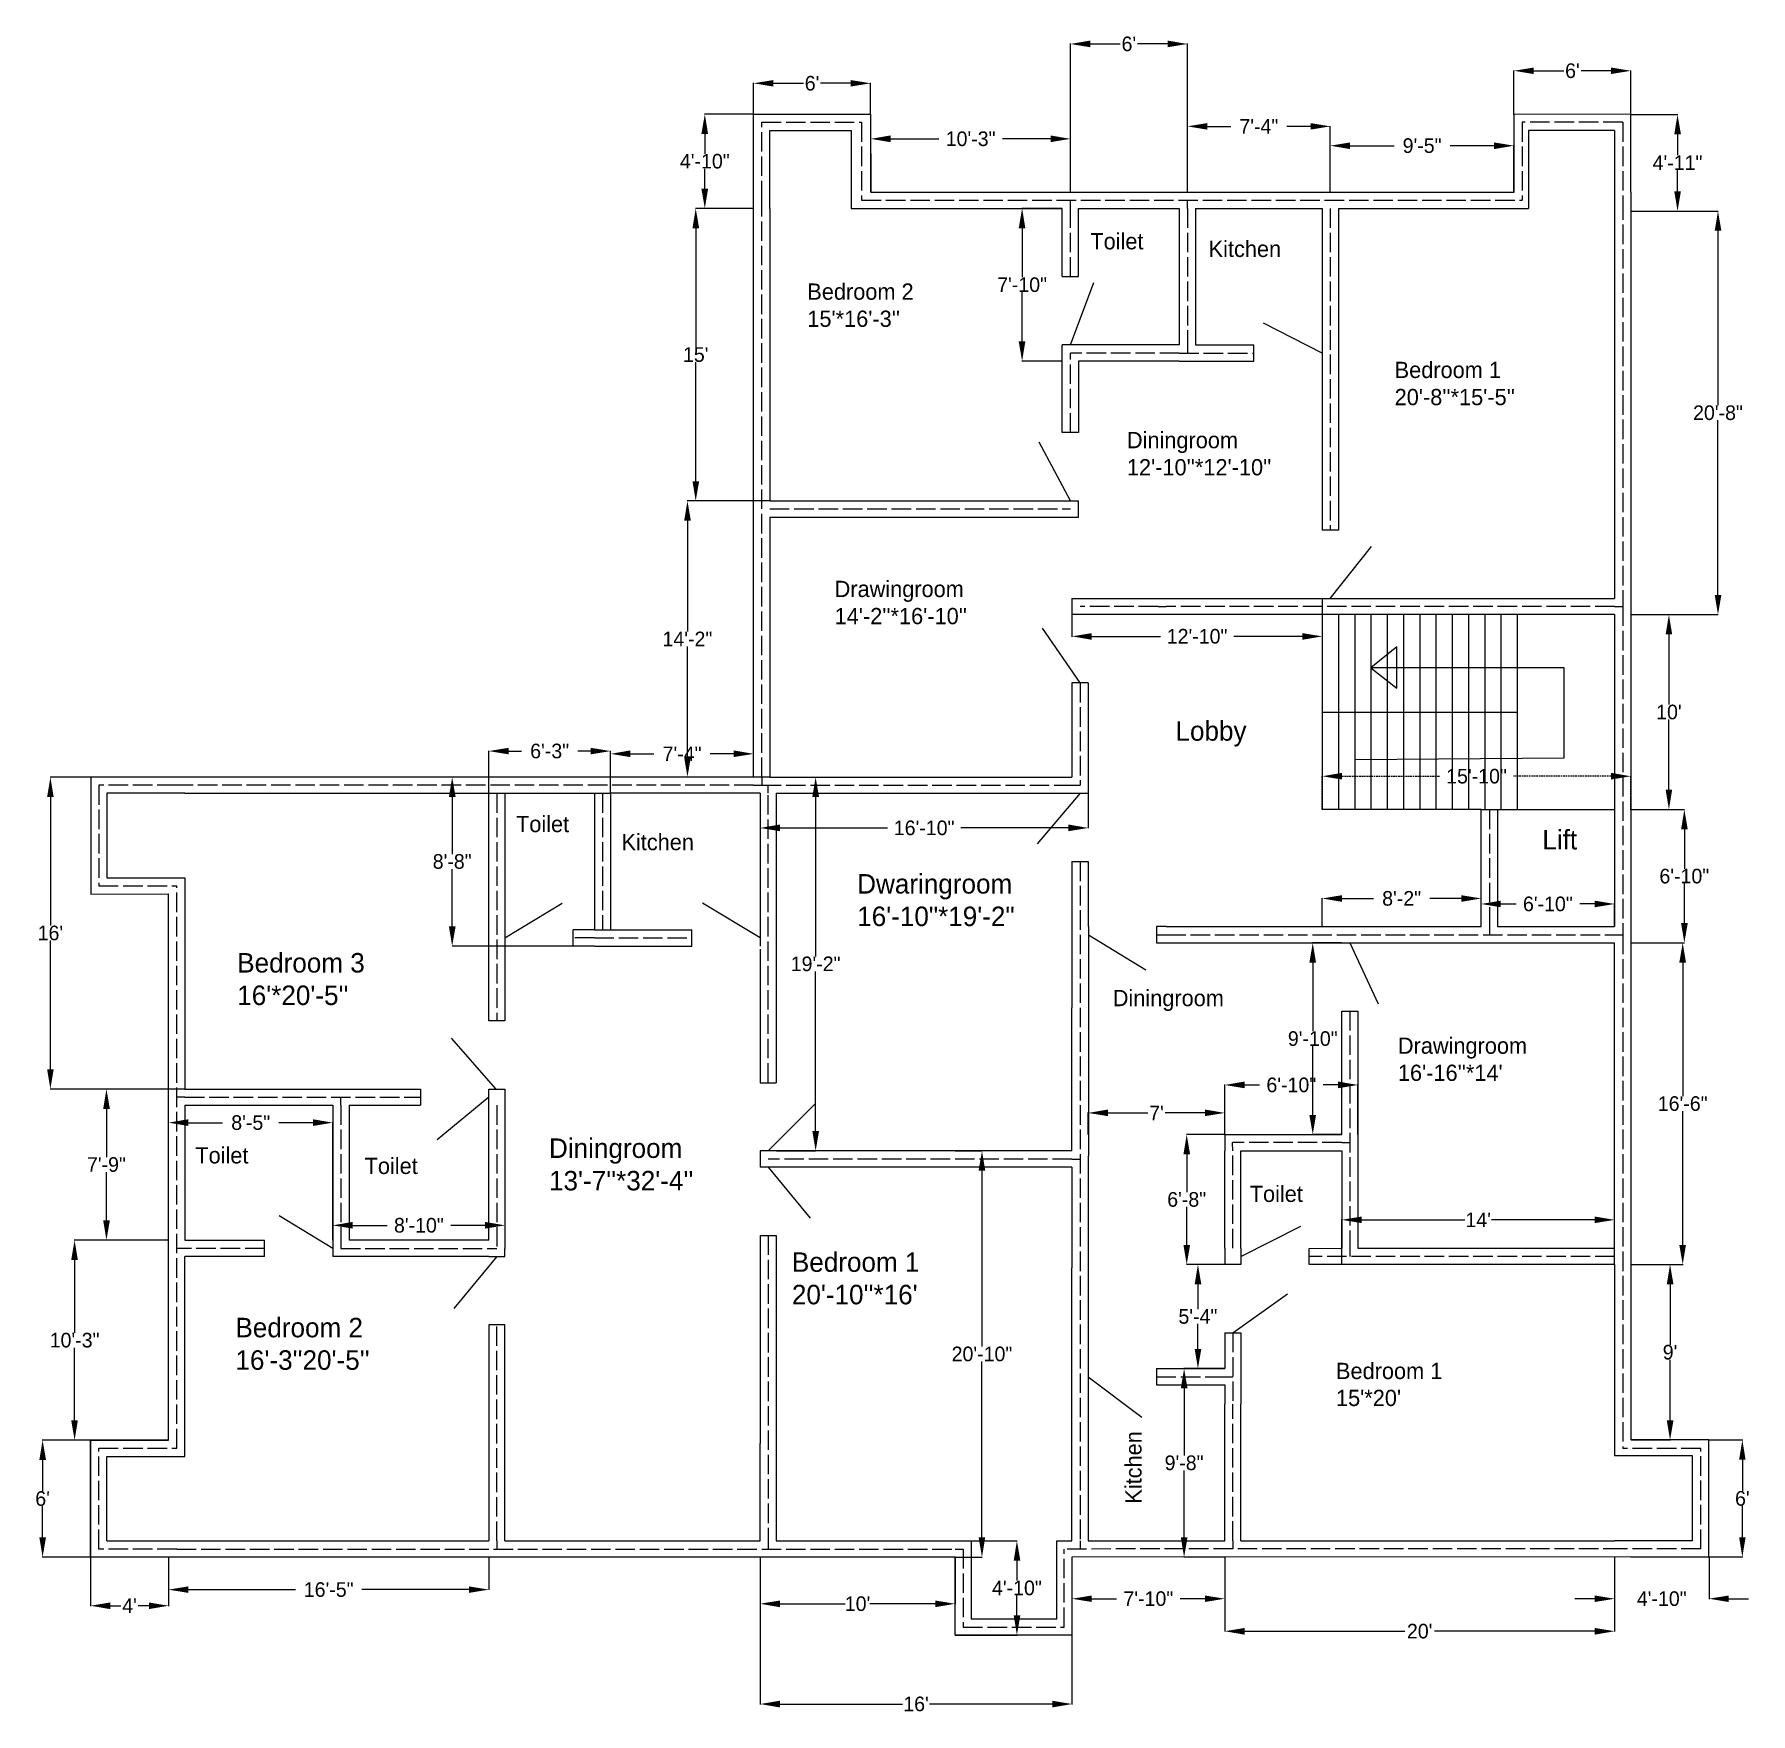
# Model space of a CAD drawing. Header units: inches. Extents: x 39 to 1095, y -16 to 1017.
import ezdxf

# ---------------------------------------------------------------- set-up
doc = ezdxf.new("R2010")
doc.units = ezdxf.units.IN
doc.header["$MEASUREMENT"] = 0
doc.linetypes.add('ACAD_ISO02W100', pattern=[15, 12, -3])
doc.linetypes.add('DASHEDX2', pattern=[1.5, 1, -0.5])
doc.dimstyles.get("Standard").update_dxf_attribs({"dimtxt": 9, "dimasz": 12.18, "dimexe": 0.18, "dimexo": 0.0625, "dimgap": 0.09, "dimtad": 0, "dimtih": 1, "dimtoh": 1, "dimdec": 0, "dimzin": 0, "dimdsep": 46, "dimlunit": 3, "dimtxsty": 'Standard', "dimcen": 0.09, "dimadec": 0, "dimazin": 0, "dimtfac": 1, "dimtdec": 0, "dimtofl": 0, "dimtmove": 0, "dimatfit": 3, "dimfxl": 1, "dimtolj": 1, "dimtzin": 0, "dimarcsym": 0})

msp = doc.modelspace()

# ---------------------------------------------------------------- texts
for s, height, p in [('Toilet', 10, (688.5, 884.8)), ('Kitchen', 10, (761.3, 880.1)), ('Bedroom 2', 10, (514.3, 853.8)), ("15'*16'-3''", 10, (514.3, 837.1)), ('Bedroom 1', 10, (875.8, 805.6)), ("20'-8''*15'-5''", 10, (875.8, 788.9)), ('Diningroom', 10, (711, 762.4)), ("12'-10''*12'-10''", 10, (711, 745.7)), ('Drawingroom', 10, (531.1, 670.8)), ("14'-2''*16'-10''", 10, (531.1, 654.1)), ('Toilet', 10, (335, 526.1)), ('Kitchen', 10, (399.9, 515)), ('Dwaringroom ', 12, (545, 488.3)), ('16\'-10"*19\'-2"', 12, (545, 468.3)), ('Bedroom 3', 12, (163.4, 439.7)), ("16'*20'-5''", 12, (163.4, 419.7)), ('Diningroom', 10, (702.3, 419)), ('Drawingroom', 10, (877.8, 389.7)), ("16'-16''*14'", 10, (877.8, 373)), ('Diningroom', 12, (355.3, 325.6)), ('Toilet', 10, (137.6, 322.2)), ('Toilet', 10, (241.8, 315.7)), ("13'-7''*32'-4''", 12, (355.3, 305.6)), ('Toilet', 10, (786.6, 298.5)), ('Bedroom 1', 12, (504.8, 255.5)), ("20'-10''*16'", 12, (504.8, 235.5)), ('Bedroom 2', 12, (162.3, 215.2)), ("16'-3''20'-5''", 12, (162.3, 195.2)), ('Bedroom 1', 10, (839.7, 189.5)), ("15'*20'", 10, (839.7, 172.9))]:
    msp.add_text(s, height=height).set_placement(p)
at = {"linetype": 'DASHEDX2'}
for s, p in [('Lobby', (740.9, 582.4)), ('Lift', (966.7, 515.5))]:
    msp.add_text(s, height=12, dxfattribs=at).set_placement(p)
msp.add_text('Kitchen', height=10, rotation=90).set_placement((720, 112.8))

# ---------------------------------------------------------------- blocks, each defined once
blk = doc.blocks.new('*D18')
at = {"color": 0, "linetype": 'DASHEDX2', "lineweight": -2}
for p, q in [((831.2, 540), (831.2, 560.7)), ((843.4, 560.5), (903.6, 560.5)), ((1009, 560.5), (948.8, 560.5)), ((1021.2, 540), (1021.2, 560.7))]:
    blk.add_line(p, q, dxfattribs=at)
at = {"color": 0, "linetype": 'DASHEDX2'}
for points in [[(843.4, 562.6), (843.4, 558.5), (831.2, 560.5)], [(1009, 562.6), (1009, 558.5), (1021.2, 560.5)]]:
    blk.add_solid(points, dxfattribs=at)
at = {"layer": 'Defpoints', "color": 0, "linetype": 'DASHEDX2'}
for p in [(1021.2, 560.5), (831.2, 540), (1021.2, 540)]:
    blk.add_point(p, dxfattribs=at)
at = {"color": 0, "linetype": 'DASHEDX2', "insert": (926.2, 560.5), "char_height": 9, "attachment_point": 5}
blk.add_mtext('\\A1;15\'-10"', dxfattribs=at)
blk = doc.blocks.new('*D24')
at = {"color": 0, "lineweight": -2}
for p, q in [((605.3, 329.9), (622, 329.9)), ((621.8, 317.8), (621.8, 209.5)), ((621.8, 92.1), (621.8, 200.4)), ((605.3, 79.9), (622, 79.9))]:
    blk.add_line(p, q, dxfattribs=at)
at = {"color": 0}
for points in [[(619.7, 317.8), (623.8, 317.8), (621.8, 329.9)], [(619.7, 92.1), (623.8, 92.1), (621.8, 79.9)]]:
    blk.add_solid(points, dxfattribs=at)
at = {"layer": 'Defpoints', "color": 0}
for p in [(605.2, 329.9), (621.8, 329.9), (605.2, 79.9)]:
    blk.add_point(p, dxfattribs=at)
at = {"color": 0, "insert": (621.8, 204.9), "char_height": 9, "attachment_point": 5}
blk.add_mtext('\\A1;20\'-10"', dxfattribs=at)
blk = doc.blocks.new('*D28')
at = {"color": 0, "lineweight": -2}
for p, q in [((121.1, 275), (121.1, 347.5)), ((133.3, 347.3), (154.3, 347.3)), ((210, 347.3), (189, 347.3)), ((222.2, 275), (222.2, 347.5))]:
    blk.add_line(p, q, dxfattribs=at)
at = {"color": 0}
for points in [[(133.3, 349.4), (133.3, 345.3), (121.1, 347.3)], [(210, 349.4), (210, 345.3), (222.2, 347.3)]]:
    blk.add_solid(points, dxfattribs=at)
at = {"layer": 'Defpoints', "color": 0}
for p in [(222.2, 347.3), (121.1, 274.9), (222.2, 274.9)]:
    blk.add_point(p, dxfattribs=at)
at = {"color": 0, "insert": (171.7, 347.3), "char_height": 9, "attachment_point": 5}
blk.add_mtext('\\A1;8\'-5"', dxfattribs=at)
blk = doc.blocks.new('*D30')
at = {"color": 0, "lineweight": -2}
for p, q in [((222.2, 347.3), (222.2, 283.9)), ((328.2, 347.3), (328.2, 283.9)), ((234.4, 284.1), (255.6, 284.1)), ((316, 284.1), (294.8, 284.1))]:
    blk.add_line(p, q, dxfattribs=at)
at = {"color": 0}
for points in [[(234.4, 286.2), (234.4, 282.1), (222.2, 284.1)], [(316, 286.2), (316, 282.1), (328.2, 284.1)]]:
    blk.add_solid(points, dxfattribs=at)
at = {"layer": 'Defpoints', "color": 0}
for p in [(222.2, 347.3), (328.2, 347.3), (328.2, 284.1)]:
    blk.add_point(p, dxfattribs=at)
at = {"color": 0, "insert": (275.2, 284.1), "char_height": 9, "attachment_point": 5}
blk.add_mtext('\\A1;8\'-10"', dxfattribs=at)
blk = doc.blocks.new('*D31')
at = {"color": 0, "lineweight": -2}
for p, q in [((126.1, 560), (48.2, 560)), ((48.4, 547.8), (48.4, 468.6)), ((48.4, 380.1), (48.4, 459.4)), ((131.1, 368), (48.2, 368))]:
    blk.add_line(p, q, dxfattribs=at)
at = {"color": 0}
for points in [[(46.4, 547.8), (50.4, 547.8), (48.4, 560)], [(46.4, 380.1), (50.4, 380.1), (48.4, 368)]]:
    blk.add_solid(points, dxfattribs=at)
at = {"layer": 'Defpoints', "color": 0}
for p in [(48.4, 560), (126.2, 560), (131.2, 368)]:
    blk.add_point(p, dxfattribs=at)
at = {"color": 0, "insert": (48.4, 464), "char_height": 9, "attachment_point": 5}
blk.add_mtext("\\A1;16'", dxfattribs=at)
blk = doc.blocks.new('*D33')
at = {"color": 0, "lineweight": -2}
for p, q in [((73.1, 79.8), (73.1, 49.8)), ((121.1, 79.8), (121.1, 49.8)), ((85.3, 50), (91.8, 50)), ((109, 50), (102.5, 50))]:
    blk.add_line(p, q, dxfattribs=at)
at = {"color": 0}
for points in [[(85.3, 52), (85.3, 47.9), (73.1, 50)], [(109, 52), (109, 47.9), (121.1, 50)]]:
    blk.add_solid(points, dxfattribs=at)
at = {"layer": 'Defpoints', "color": 0}
for p in [(73.1, 79.9), (121.1, 79.8), (121.1, 50)]:
    blk.add_point(p, dxfattribs=at)
at = {"color": 0, "insert": (97.1, 50), "char_height": 9, "attachment_point": 5}
blk.add_mtext("\\A1;4'", dxfattribs=at)
blk = doc.blocks.new('*D34')
at = {"color": 0, "lineweight": -2}
for p, q in [((121.1, 151.9), (43.4, 151.9)), ((43.6, 139.7), (43.6, 120.5)), ((43.6, 92.1), (43.6, 111.3)), ((121.1, 79.9), (43.4, 79.9))]:
    blk.add_line(p, q, dxfattribs=at)
at = {"color": 0}
for points in [[(41.6, 139.7), (45.7, 139.7), (43.6, 151.9)], [(41.6, 92.1), (45.7, 92.1), (43.6, 79.9)]]:
    blk.add_solid(points, dxfattribs=at)
at = {"layer": 'Defpoints', "color": 0}
for p in [(121.1, 151.9), (43.6, 79.9), (121.1, 79.9)]:
    blk.add_point(p, dxfattribs=at)
at = {"color": 0, "insert": (43.6, 115.9), "char_height": 9, "attachment_point": 5}
blk.add_mtext("\\A1;6'", dxfattribs=at)
blk = doc.blocks.new('*D35')
at = {"color": 0, "lineweight": -2}
for p, q in [((121.1, 275), (63.1, 275)), ((63.3, 262.8), (63.3, 218)), ((63.3, 164.1), (63.3, 208.8)), ((121, 151.9), (63.1, 151.9))]:
    blk.add_line(p, q, dxfattribs=at)
at = {"color": 0}
for points in [[(61.2, 262.8), (65.3, 262.8), (63.3, 275)], [(61.2, 164.1), (65.3, 164.1), (63.3, 151.9)]]:
    blk.add_solid(points, dxfattribs=at)
at = {"layer": 'Defpoints', "color": 0}
for p in [(63.3, 275), (121.1, 275), (121.1, 151.9)]:
    blk.add_point(p, dxfattribs=at)
at = {"color": 0, "insert": (63.3, 213.4), "char_height": 9, "attachment_point": 5}
blk.add_mtext('\\A1;10\'-3"', dxfattribs=at)
blk = doc.blocks.new('*D36')
at = {"color": 0, "lineweight": -2}
for p, q in [((121.1, 368), (82.8, 368)), ((82.9, 355.8), (82.9, 326.1)), ((82.9, 287.1), (82.9, 316.9)), ((121, 275), (82.8, 275))]:
    blk.add_line(p, q, dxfattribs=at)
at = {"color": 0}
for points in [[(80.9, 355.8), (85, 355.8), (82.9, 368)], [(80.9, 287.1), (85, 287.1), (82.9, 275)]]:
    blk.add_solid(points, dxfattribs=at)
at = {"layer": 'Defpoints', "color": 0}
for p in [(121.1, 368), (82.9, 275), (121.1, 275)]:
    blk.add_point(p, dxfattribs=at)
at = {"color": 0, "insert": (82.9, 321.5), "char_height": 9, "attachment_point": 5}
blk.add_mtext('\\A1;7\'-9"', dxfattribs=at)
blk = doc.blocks.new('*D37')
at = {"color": 0, "lineweight": -2}
for p, q in [((318.2, 550), (318.2, 576.2)), ((330.4, 576), (338.4, 576)), ((381, 576), (373, 576)), ((393.2, 550), (393.2, 576.2))]:
    blk.add_line(p, q, dxfattribs=at)
at = {"color": 0}
for points in [[(330.4, 578), (330.4, 574), (318.2, 576)], [(381, 578), (381, 574), (393.2, 576)]]:
    blk.add_solid(points, dxfattribs=at)
at = {"layer": 'Defpoints', "color": 0}
for p in [(393.2, 576), (318.2, 550), (393.2, 550)]:
    blk.add_point(p, dxfattribs=at)
at = {"color": 0, "insert": (355.7, 576), "char_height": 9, "attachment_point": 5}
blk.add_mtext('\\A1;6\'-3"', dxfattribs=at)
blk = doc.blocks.new('*D38')
at = {"color": 0, "lineweight": -2}
for p, q in [((393.2, 560), (393.2, 574.5)), ((405.4, 574.3), (419.9, 574.3)), ((469, 574.3), (454.5, 574.3)), ((481.2, 560), (481.2, 574.5))]:
    blk.add_line(p, q, dxfattribs=at)
at = {"color": 0}
for points in [[(405.4, 576.4), (405.4, 572.3), (393.2, 574.3)], [(469, 576.4), (469, 572.3), (481.2, 574.3)]]:
    blk.add_solid(points, dxfattribs=at)
at = {"layer": 'Defpoints', "color": 0}
for p in [(481.2, 574.3), (393.2, 560), (481.2, 560)]:
    blk.add_point(p, dxfattribs=at)
at = {"color": 0, "insert": (437.2, 574.3), "char_height": 9, "attachment_point": 5}
blk.add_mtext('\\A1;7\'-4"', dxfattribs=at)
blk = doc.blocks.new('*D40')
at = {"color": 0, "lineweight": -2}
for p, q in [((121.1, 79.7), (121.1, 59.7)), ((318.2, 79.7), (318.2, 59.7)), ((133.3, 59.9), (199.3, 59.9)), ((306, 59.9), (240, 59.9))]:
    blk.add_line(p, q, dxfattribs=at)
at = {"color": 0}
for points in [[(133.3, 61.9), (133.3, 57.9), (121.1, 59.9)], [(306, 61.9), (306, 57.9), (318.2, 59.9)]]:
    blk.add_solid(points, dxfattribs=at)
at = {"layer": 'Defpoints', "color": 0}
for p in [(121.1, 79.8), (318.2, 79.8), (318.2, 59.9)]:
    blk.add_point(p, dxfattribs=at)
at = {"color": 0, "insert": (219.7, 59.9), "char_height": 9, "attachment_point": 5}
blk.add_mtext('\\A1;16\'-5"', dxfattribs=at)
blk = doc.blocks.new('*D41')
at = {"color": 0, "lineweight": -2}
for p, q in [((370.1, 560), (295.6, 560)), ((295.7, 547.8), (295.7, 512.6)), ((295.7, 468.1), (295.7, 503.4)), ((370.1, 456), (295.6, 456))]:
    blk.add_line(p, q, dxfattribs=at)
at = {"color": 0}
for points in [[(293.7, 547.8), (297.8, 547.8), (295.7, 560)], [(293.7, 468.1), (297.8, 468.1), (295.7, 456)]]:
    blk.add_solid(points, dxfattribs=at)
at = {"layer": 'Defpoints', "color": 0}
for p in [(295.7, 560), (370.2, 560), (370.2, 456)]:
    blk.add_point(p, dxfattribs=at)
at = {"color": 0, "insert": (295.7, 508), "char_height": 9, "attachment_point": 5}
blk.add_mtext('\\A1;8\'-8"', dxfattribs=at)
blk = doc.blocks.new('*D42')
at = {"color": 0, "lineweight": -2}
for p, q in [((485.2, 79.9), (485.2, -10.7)), ((677.2, 79.9), (677.2, -10.7)), ((497.4, -10.5), (572.9, -10.5)), ((665, -10.5), (589.5, -10.5))]:
    blk.add_line(p, q, dxfattribs=at)
at = {"color": 0}
for points in [[(497.4, -8.5), (497.4, -12.6), (485.2, -10.5)], [(665, -8.5), (665, -12.6), (677.2, -10.5)]]:
    blk.add_solid(points, dxfattribs=at)
at = {"layer": 'Defpoints', "color": 0}
for p in [(485.2, 79.9), (677.2, 79.9), (677.2, -10.5)]:
    blk.add_point(p, dxfattribs=at)
at = {"color": 0, "insert": (581.2, -10.5), "char_height": 9, "attachment_point": 5}
blk.add_mtext("\\A1;16'", dxfattribs=at)
blk = doc.blocks.new('*D43')
at = {"color": 0, "lineweight": -2}
for p, q in [((485.2, 79.8), (485.2, 51)), ((605.2, 79.8), (605.2, 51)), ((497.4, 51.2), (537.6, 51.2)), ((593, 51.2), (552.8, 51.2))]:
    blk.add_line(p, q, dxfattribs=at)
at = {"color": 0}
for points in [[(497.4, 53.2), (497.4, 49.1), (485.2, 51.2)], [(593, 53.2), (593, 49.1), (605.2, 51.2)]]:
    blk.add_solid(points, dxfattribs=at)
at = {"layer": 'Defpoints', "color": 0}
for p in [(485.2, 79.9), (605.2, 79.9), (605.2, 51.2)]:
    blk.add_point(p, dxfattribs=at)
at = {"color": 0, "insert": (545.2, 51.2), "char_height": 9, "attachment_point": 5}
blk.add_mtext("\\A1;10'", dxfattribs=at)
blk = doc.blocks.new('*D44')
at = {"color": 0, "lineweight": -2}
for p, q in [((605.3, 89.9), (643.5, 89.9)), ((643.3, 77.8), (643.3, 65.5)), ((643.3, 44.1), (643.3, 56.4)), ((605.3, 31.9), (643.5, 31.9))]:
    blk.add_line(p, q, dxfattribs=at)
at = {"color": 0}
for points in [[(641.3, 77.8), (645.4, 77.8), (643.3, 89.9)], [(641.3, 44.1), (645.4, 44.1), (643.3, 31.9)]]:
    blk.add_solid(points, dxfattribs=at)
at = {"layer": 'Defpoints', "color": 0}
for p in [(605.2, 89.9), (643.3, 89.9), (605.2, 31.9)]:
    blk.add_point(p, dxfattribs=at)
at = {"color": 0, "insert": (643.3, 60.9), "char_height": 9, "attachment_point": 5}
blk.add_mtext('\\A1;4\'-10"', dxfattribs=at)
blk = doc.blocks.new('*D45')
at = {"color": 0, "lineweight": -2}
for p, q in [((485.2, 549.9), (485.2, 528.6)), ((687.2, 549.9), (687.2, 528.6)), ((497.4, 528.7), (563.6, 528.7)), ((675, 528.7), (608.8, 528.7))]:
    blk.add_line(p, q, dxfattribs=at)
at = {"color": 0}
for points in [[(497.4, 530.8), (497.4, 526.7), (485.2, 528.7)], [(675, 530.8), (675, 526.7), (687.2, 528.7)]]:
    blk.add_solid(points, dxfattribs=at)
at = {"layer": 'Defpoints', "color": 0}
for p in [(485.2, 550), (687.2, 550), (687.2, 528.7)]:
    blk.add_point(p, dxfattribs=at)
at = {"color": 0, "insert": (586.2, 528.7), "char_height": 9, "attachment_point": 5}
blk.add_mtext('\\A1;16\'-10"', dxfattribs=at)
blk = doc.blocks.new('*D46')
at = {"color": 0, "lineweight": -2}
for p, q in [((491.3, 560), (519.6, 560)), ((519.4, 547.8), (519.4, 449.5)), ((519.4, 342.1), (519.4, 440.4)), ((495.3, 329.9), (519.6, 329.9))]:
    blk.add_line(p, q, dxfattribs=at)
at = {"color": 0}
for points in [[(517.4, 547.8), (521.5, 547.8), (519.4, 560)], [(517.4, 342.1), (521.5, 342.1), (519.4, 329.9)]]:
    blk.add_solid(points, dxfattribs=at)
at = {"layer": 'Defpoints', "color": 0}
for p in [(491.2, 560), (495.2, 329.9), (519.4, 329.9)]:
    blk.add_point(p, dxfattribs=at)
at = {"color": 0, "insert": (519.4, 445), "char_height": 9, "attachment_point": 5}
blk.add_mtext('\\A1;19\'-2"', dxfattribs=at)
blk = doc.blocks.new('*D47')
at = {"color": 0, "lineweight": -2}
for p, q in [((491.1, 730), (440.4, 730)), ((440.5, 717.8), (440.5, 649.6)), ((440.5, 572.2), (440.5, 640.4)), ((491.1, 560), (440.4, 560))]:
    blk.add_line(p, q, dxfattribs=at)
at = {"color": 0}
for points in [[(438.5, 717.8), (442.6, 717.8), (440.5, 730)], [(438.5, 572.2), (442.6, 572.2), (440.5, 560)]]:
    blk.add_solid(points, dxfattribs=at)
at = {"layer": 'Defpoints', "color": 0}
for p in [(491.2, 730), (440.5, 560), (491.2, 560)]:
    blk.add_point(p, dxfattribs=at)
at = {"color": 0, "insert": (440.5, 645), "char_height": 9, "attachment_point": 5}
blk.add_mtext('\\A1;14\'-2"', dxfattribs=at)
blk = doc.blocks.new('*D48')
at = {"color": 0, "lineweight": -2}
for p, q in [((481.1, 910), (445.5, 910)), ((445.6, 897.8), (445.6, 824.6)), ((445.6, 742.1), (445.6, 815.4)), ((481.1, 730), (445.5, 730))]:
    blk.add_line(p, q, dxfattribs=at)
at = {"color": 0}
for points in [[(443.6, 897.8), (447.7, 897.8), (445.6, 910)], [(443.6, 742.1), (447.7, 742.1), (445.6, 730)]]:
    blk.add_solid(points, dxfattribs=at)
at = {"layer": 'Defpoints', "color": 0}
for p in [(445.6, 910), (481.2, 910), (481.2, 730)]:
    blk.add_point(p, dxfattribs=at)
at = {"color": 0, "insert": (445.6, 820), "char_height": 9, "attachment_point": 5}
blk.add_mtext("\\A1;15'", dxfattribs=at)
blk = doc.blocks.new('*D49')
at = {"color": 0, "lineweight": -2}
for p, q in [((481.1, 968), (451, 968)), ((451.2, 955.8), (451.2, 943.6)), ((451.2, 922.1), (451.2, 934.4)), ((481.1, 910), (451, 910))]:
    blk.add_line(p, q, dxfattribs=at)
at = {"color": 0}
for points in [[(449.1, 955.8), (453.2, 955.8), (451.2, 968)], [(449.1, 922.1), (453.2, 922.1), (451.2, 910)]]:
    blk.add_solid(points, dxfattribs=at)
at = {"layer": 'Defpoints', "color": 0}
for p in [(481.2, 968), (451.2, 910), (481.1, 910)]:
    blk.add_point(p, dxfattribs=at)
at = {"color": 0, "insert": (451.2, 939), "char_height": 9, "attachment_point": 5}
blk.add_mtext('\\A1;4\'-10"', dxfattribs=at)
blk = doc.blocks.new('*D50')
at = {"color": 0, "lineweight": -2}
for p, q in [((481.2, 968), (481.2, 987.2)), ((493.4, 987), (511.9, 987)), ((541, 987), (522.5, 987)), ((553.2, 968), (553.2, 987.2))]:
    blk.add_line(p, q, dxfattribs=at)
at = {"color": 0}
for points in [[(493.4, 989), (493.4, 985), (481.2, 987)], [(541, 989), (541, 985), (553.2, 987)]]:
    blk.add_solid(points, dxfattribs=at)
at = {"layer": 'Defpoints', "color": 0}
for p in [(553.2, 987), (481.2, 968), (553.2, 968)]:
    blk.add_point(p, dxfattribs=at)
at = {"color": 0, "insert": (517.2, 987), "char_height": 9, "attachment_point": 5}
blk.add_mtext("\\A1;6'", dxfattribs=at)
blk = doc.blocks.new('*D51')
at = {"color": 0, "lineweight": -2}
for p, q in [((553.3, 920), (553.3, 953)), ((565.5, 952.8), (595.2, 952.8)), ((664, 952.8), (634.4, 952.8)), ((676.2, 920), (676.2, 953))]:
    blk.add_line(p, q, dxfattribs=at)
at = {"color": 0}
for points in [[(565.5, 954.9), (565.5, 950.8), (553.3, 952.8)], [(664, 954.9), (664, 950.8), (676.2, 952.8)]]:
    blk.add_solid(points, dxfattribs=at)
at = {"layer": 'Defpoints', "color": 0}
for p in [(676.2, 952.8), (553.3, 920), (676.2, 920)]:
    blk.add_point(p, dxfattribs=at)
at = {"color": 0, "insert": (614.8, 952.8), "char_height": 9, "attachment_point": 5}
blk.add_mtext('\\A1;10\'-3"', dxfattribs=at)
blk = doc.blocks.new('*D52')
at = {"color": 0, "lineweight": -2}
for p, q in [((676.2, 920.1), (676.2, 1011.4)), ((688.4, 1011.2), (706.9, 1011.2)), ((736, 1011.2), (717.5, 1011.2)), ((748.2, 920.1), (748.2, 1011.4))]:
    blk.add_line(p, q, dxfattribs=at)
at = {"color": 0}
for points in [[(688.4, 1013.3), (688.4, 1009.2), (676.2, 1011.2)], [(736, 1013.3), (736, 1009.2), (748.2, 1011.2)]]:
    blk.add_solid(points, dxfattribs=at)
at = {"layer": 'Defpoints', "color": 0}
for p in [(748.2, 1011.2), (676.2, 920), (748.2, 920)]:
    blk.add_point(p, dxfattribs=at)
at = {"color": 0, "insert": (712.2, 1011.2), "char_height": 9, "attachment_point": 5}
blk.add_mtext("\\A1;6'", dxfattribs=at)
blk = doc.blocks.new('*D53')
at = {"color": 0, "lineweight": -2}
for p, q in [((748.2, 920.2), (748.2, 960.7)), ((760.4, 960.5), (774.9, 960.5)), ((824, 960.5), (809.5, 960.5)), ((836.2, 920.2), (836.2, 960.7))]:
    blk.add_line(p, q, dxfattribs=at)
at = {"color": 0}
for points in [[(760.4, 962.5), (760.4, 958.5), (748.2, 960.5)], [(824, 962.5), (824, 958.5), (836.2, 960.5)]]:
    blk.add_solid(points, dxfattribs=at)
at = {"layer": 'Defpoints', "color": 0}
for p in [(836.2, 960.5), (748.2, 920.1), (836.2, 920.1)]:
    blk.add_point(p, dxfattribs=at)
at = {"color": 0, "insert": (792.2, 960.5), "char_height": 9, "attachment_point": 5}
blk.add_mtext('\\A1;7\'-4"', dxfattribs=at)
blk = doc.blocks.new('*D54')
at = {"color": 0, "lineweight": -2}
for p, q in [((836.2, 920.2), (836.2, 948.8)), ((848.4, 948.6), (875.4, 948.6)), ((937, 948.6), (910, 948.6)), ((949.2, 920.2), (949.2, 948.8))]:
    blk.add_line(p, q, dxfattribs=at)
at = {"color": 0}
for points in [[(848.4, 950.6), (848.4, 946.5), (836.2, 948.6)], [(937, 950.6), (937, 946.5), (949.2, 948.6)]]:
    blk.add_solid(points, dxfattribs=at)
at = {"layer": 'Defpoints', "color": 0}
for p in [(949.2, 948.6), (836.2, 920.2), (949.2, 920.2)]:
    blk.add_point(p, dxfattribs=at)
at = {"color": 0, "insert": (892.7, 948.6), "char_height": 9, "attachment_point": 5}
blk.add_mtext('\\A1;9\'-5"', dxfattribs=at)
blk = doc.blocks.new('*D55')
at = {"color": 0, "lineweight": -2}
for p, q in [((949.2, 967.8), (949.2, 994.9)), ((961.4, 994.7), (979.9, 994.7)), ((1009, 994.7), (990.5, 994.7)), ((1021.2, 967.8), (1021.2, 994.9))]:
    blk.add_line(p, q, dxfattribs=at)
at = {"color": 0}
for points in [[(961.4, 996.7), (961.4, 992.7), (949.2, 994.7)], [(1009, 996.7), (1009, 992.7), (1021.2, 994.7)]]:
    blk.add_solid(points, dxfattribs=at)
at = {"layer": 'Defpoints', "color": 0}
for p in [(1021.2, 994.7), (949.2, 967.8), (1021.2, 967.8)]:
    blk.add_point(p, dxfattribs=at)
at = {"color": 0, "insert": (985.2, 994.7), "char_height": 9, "attachment_point": 5}
blk.add_mtext("\\A1;6'", dxfattribs=at)
blk = doc.blocks.new('*D56')
at = {"color": 0, "lineweight": -2}
for p, q in [((1021.3, 967.8), (1050.1, 967.8)), ((1049.9, 955.6), (1049.9, 942.7)), ((1049.9, 920.6), (1049.9, 933.5)), ((1021.3, 908.4), (1050.1, 908.4))]:
    blk.add_line(p, q, dxfattribs=at)
at = {"color": 0}
for points in [[(1047.9, 955.6), (1052, 955.6), (1049.9, 967.8)], [(1047.9, 920.6), (1052, 920.6), (1049.9, 908.4)]]:
    blk.add_solid(points, dxfattribs=at)
at = {"layer": 'Defpoints', "color": 0}
for p in [(1021.2, 967.8), (1021.2, 908.4), (1049.9, 908.4)]:
    blk.add_point(p, dxfattribs=at)
at = {"color": 0, "insert": (1049.9, 938.1), "char_height": 9, "attachment_point": 5}
blk.add_mtext('\\A1;4\'-11"', dxfattribs=at)
blk = doc.blocks.new('*D57')
at = {"color": 0, "lineweight": -2}
for p, q in [((1021.3, 908.4), (1075, 908.4)), ((1074.8, 896.2), (1074.8, 788.8)), ((1074.8, 672.1), (1074.8, 779.6)), ((1021.3, 660), (1075, 660))]:
    blk.add_line(p, q, dxfattribs=at)
at = {"color": 0}
for points in [[(1072.8, 896.2), (1076.9, 896.2), (1074.8, 908.4)], [(1072.8, 672.1), (1076.9, 672.1), (1074.8, 660)]]:
    blk.add_solid(points, dxfattribs=at)
at = {"layer": 'Defpoints', "color": 0}
for p in [(1021.3, 908.4), (1021.2, 660), (1074.8, 660)]:
    blk.add_point(p, dxfattribs=at)
at = {"color": 0, "insert": (1074.8, 784.2), "char_height": 9, "attachment_point": 5}
blk.add_mtext('\\A1;20\'-8"', dxfattribs=at)
blk = doc.blocks.new('*D59')
at = {"color": 0, "lineweight": -2}
for p, q in [((1021.3, 458), (1053.3, 458)), ((1053.1, 445.8), (1053.1, 363.6)), ((1053.1, 272.1), (1053.1, 354.4)), ((1021.3, 260), (1053.3, 260))]:
    blk.add_line(p, q, dxfattribs=at)
at = {"color": 0}
for points in [[(1051, 445.8), (1055.1, 445.8), (1053.1, 458)], [(1051, 272.1), (1055.1, 272.1), (1053.1, 260)]]:
    blk.add_solid(points, dxfattribs=at)
at = {"layer": 'Defpoints', "color": 0}
for p in [(1021.3, 458), (1021.3, 260), (1053.1, 260)]:
    blk.add_point(p, dxfattribs=at)
at = {"color": 0, "insert": (1053.1, 359), "char_height": 9, "attachment_point": 5}
blk.add_mtext('\\A1;16\'-6"', dxfattribs=at)
blk = doc.blocks.new('*D60')
at = {"color": 0, "lineweight": -2}
for p, q in [((1021.4, 260), (1045.5, 260)), ((1045.3, 247.8), (1045.3, 210.6)), ((1045.3, 164.1), (1045.3, 201.4)), ((1021.3, 152), (1045.5, 152))]:
    blk.add_line(p, q, dxfattribs=at)
at = {"color": 0}
for points in [[(1043.3, 247.8), (1047.4, 247.8), (1045.3, 260)], [(1043.3, 164.1), (1047.4, 164.1), (1045.3, 152)]]:
    blk.add_solid(points, dxfattribs=at)
at = {"layer": 'Defpoints', "color": 0}
for p in [(1021.3, 260), (1021.2, 152), (1045.3, 152)]:
    blk.add_point(p, dxfattribs=at)
at = {"color": 0, "insert": (1045.3, 206), "char_height": 9, "attachment_point": 5}
blk.add_mtext("\\A1;9'", dxfattribs=at)
blk = doc.blocks.new('*D61')
at = {"color": 0, "lineweight": -2}
for p, q in [((1069.3, 152), (1090, 152)), ((1089.8, 139.8), (1089.8, 120.6)), ((1089.8, 92.1), (1089.8, 111.4)), ((1069.3, 80), (1090, 80))]:
    blk.add_line(p, q, dxfattribs=at)
at = {"color": 0}
for points in [[(1087.8, 139.8), (1091.8, 139.8), (1089.8, 152)], [(1087.8, 92.1), (1091.8, 92.1), (1089.8, 80)]]:
    blk.add_solid(points, dxfattribs=at)
at = {"layer": 'Defpoints', "color": 0}
for p in [(1069.2, 152), (1069.2, 80), (1089.8, 80)]:
    blk.add_point(p, dxfattribs=at)
at = {"color": 0, "insert": (1089.8, 116), "char_height": 9, "attachment_point": 5}
blk.add_mtext("\\A1;6'", dxfattribs=at)
blk = doc.blocks.new('*D62')
at = {"color": 0, "lineweight": -2}
for p, q in [((1011.2, 79.9), (1011.2, 54.1)), ((1069.3, 79.9), (1069.3, 54.1)), ((999, 54.3), (986.8, 54.3)), ((1081.4, 54.3), (1093.6, 54.3))]:
    blk.add_line(p, q, dxfattribs=at)
at = {"color": 0}
for points in [[(999, 56.3), (999, 52.3), (1011.2, 54.3)], [(1081.4, 56.3), (1081.4, 52.3), (1069.3, 54.3)]]:
    blk.add_solid(points, dxfattribs=at)
at = {"layer": 'Defpoints', "color": 0}
for p in [(1011.2, 80), (1069.3, 80), (1069.3, 54.3)]:
    blk.add_point(p, dxfattribs=at)
at = {"color": 0, "insert": (1040.2, 54.3), "char_height": 9, "attachment_point": 5}
blk.add_mtext('\\A1;4\'-10"', dxfattribs=at)
blk = doc.blocks.new('*D63')
at = {"color": 0, "lineweight": -2}
for p, q in [((771.2, 79.8), (771.2, 34.1)), ((1011.2, 79.8), (1011.2, 34.1)), ((783.4, 34.3), (882.1, 34.3)), ((999, 34.3), (900.3, 34.3))]:
    blk.add_line(p, q, dxfattribs=at)
at = {"color": 0}
for points in [[(783.4, 36.3), (783.4, 32.2), (771.2, 34.3)], [(999, 36.3), (999, 32.2), (1011.2, 34.3)]]:
    blk.add_solid(points, dxfattribs=at)
at = {"layer": 'Defpoints', "color": 0}
for p in [(771.2, 79.9), (1011.2, 79.9), (771.2, 34.3)]:
    blk.add_point(p, dxfattribs=at)
at = {"color": 0, "insert": (891.2, 34.3), "char_height": 9, "attachment_point": 5}
blk.add_mtext("\\A1;20'", dxfattribs=at)
blk = doc.blocks.new('*D64')
at = {"color": 0, "lineweight": -2}
for p, q in [((677.2, 79.8), (677.2, 54.1)), ((771.2, 79.8), (771.2, 54.1)), ((689.4, 54.3), (704.6, 54.3)), ((759, 54.3), (743.8, 54.3))]:
    blk.add_line(p, q, dxfattribs=at)
at = {"color": 0}
for points in [[(689.4, 56.3), (689.4, 52.3), (677.2, 54.3)], [(759, 56.3), (759, 52.3), (771.2, 54.3)]]:
    blk.add_solid(points, dxfattribs=at)
at = {"layer": 'Defpoints', "color": 0}
for p in [(677.2, 79.9), (771.2, 79.8), (771.2, 54.3)]:
    blk.add_point(p, dxfattribs=at)
at = {"color": 0, "insert": (724.2, 54.3), "char_height": 9, "attachment_point": 5}
blk.add_mtext('\\A1;7\'-10"', dxfattribs=at)
blk = doc.blocks.new('*D65')
at = {"color": 0, "lineweight": -2}
for p, q in [((771.1, 195.9), (746, 195.9)), ((746.2, 183.8), (746.2, 142.5)), ((746.2, 92), (746.2, 133.3)), ((771.1, 79.8), (746, 79.8))]:
    blk.add_line(p, q, dxfattribs=at)
at = {"color": 0}
for points in [[(744.2, 183.8), (748.3, 183.8), (746.2, 195.9)], [(744.2, 92), (748.3, 92), (746.2, 79.8)]]:
    blk.add_solid(points, dxfattribs=at)
at = {"layer": 'Defpoints', "color": 0}
for p in [(771.2, 195.9), (746.2, 79.8), (771.2, 79.8)]:
    blk.add_point(p, dxfattribs=at)
at = {"color": 0, "insert": (746.2, 137.9), "char_height": 9, "attachment_point": 5}
blk.add_mtext('\\A1;9\'-8"', dxfattribs=at)
blk = doc.blocks.new('*D66')
at = {"color": 0, "lineweight": -2}
for p, q in [((771.2, 340), (771.2, 370.7)), ((783.4, 370.5), (792.6, 370.5)), ((841, 370.5), (831.8, 370.5)), ((853.2, 340), (853.2, 370.7))]:
    blk.add_line(p, q, dxfattribs=at)
at = {"color": 0}
for points in [[(783.4, 372.6), (783.4, 368.5), (771.2, 370.5)], [(841, 372.6), (841, 368.5), (853.2, 370.5)]]:
    blk.add_solid(points, dxfattribs=at)
at = {"layer": 'Defpoints', "color": 0}
for p in [(853.2, 370.5), (771.2, 340), (853.2, 340)]:
    blk.add_point(p, dxfattribs=at)
at = {"color": 0, "insert": (812.2, 370.5), "char_height": 9, "attachment_point": 5}
blk.add_mtext('\\A1;6\'-10"', dxfattribs=at)
blk = doc.blocks.new('*D67')
at = {"color": 0, "lineweight": -2}
for p, q in [((687.2, 340.1), (687.2, 353.5)), ((699.4, 353.3), (723.9, 353.3)), ((759, 353.3), (734.6, 353.3)), ((771.2, 340.1), (771.2, 353.5))]:
    blk.add_line(p, q, dxfattribs=at)
at = {"color": 0}
for points in [[(699.4, 355.4), (699.4, 351.3), (687.2, 353.3)], [(759, 355.4), (759, 351.3), (771.2, 353.3)]]:
    blk.add_solid(points, dxfattribs=at)
at = {"layer": 'Defpoints', "color": 0}
for p in [(687.2, 353.3), (687.2, 340), (771.2, 340)]:
    blk.add_point(p, dxfattribs=at)
at = {"color": 0, "insert": (729.2, 353.3), "char_height": 9, "attachment_point": 5}
blk.add_mtext("\\A1;7'", dxfattribs=at)
blk = doc.blocks.new('*D68')
at = {"color": 0, "lineweight": -2}
for p, q in [((771.1, 340), (747.6, 340)), ((747.8, 327.8), (747.8, 304.6)), ((747.8, 272.1), (747.8, 295.4)), ((771.1, 260), (747.6, 260))]:
    blk.add_line(p, q, dxfattribs=at)
at = {"color": 0}
for points in [[(745.8, 327.8), (749.9, 327.8), (747.8, 340)], [(745.8, 272.1), (749.9, 272.1), (747.8, 260)]]:
    blk.add_solid(points, dxfattribs=at)
at = {"layer": 'Defpoints', "color": 0}
for p in [(771.2, 340), (747.8, 260), (771.2, 260)]:
    blk.add_point(p, dxfattribs=at)
at = {"color": 0, "insert": (747.8, 300), "char_height": 9, "attachment_point": 5}
blk.add_mtext('\\A1;6\'-8"', dxfattribs=at)
blk = doc.blocks.new('*D69')
at = {"color": 0, "lineweight": -2}
for p, q in [((771.1, 260), (754.5, 260)), ((754.7, 247.8), (754.7, 232.5)), ((754.7, 208.1), (754.7, 223.4)), ((771.1, 195.9), (754.5, 195.9))]:
    blk.add_line(p, q, dxfattribs=at)
at = {"color": 0}
for points in [[(752.7, 247.8), (756.8, 247.8), (754.7, 260)], [(752.7, 208.1), (756.8, 208.1), (754.7, 195.9)]]:
    blk.add_solid(points, dxfattribs=at)
at = {"layer": 'Defpoints', "color": 0}
for p in [(771.1, 260), (754.7, 195.9), (771.1, 195.9)]:
    blk.add_point(p, dxfattribs=at)
at = {"color": 0, "insert": (754.7, 228), "char_height": 9, "attachment_point": 5}
blk.add_mtext('\\A1;5\'-4"', dxfattribs=at)
blk = doc.blocks.new('*D70')
at = {"color": 0, "lineweight": -2}
for p, q in [((843.1, 458), (825.2, 458)), ((825.4, 445.8), (825.4, 403.6)), ((825.4, 352.1), (825.4, 394.4)), ((843.1, 340), (825.2, 340))]:
    blk.add_line(p, q, dxfattribs=at)
at = {"color": 0}
for points in [[(823.3, 445.8), (827.4, 445.8), (825.4, 458)], [(823.3, 352.1), (827.4, 352.1), (825.4, 340)]]:
    blk.add_solid(points, dxfattribs=at)
at = {"layer": 'Defpoints', "color": 0}
for p in [(825.4, 458), (843.2, 458), (843.2, 340)]:
    blk.add_point(p, dxfattribs=at)
at = {"color": 0, "insert": (825.4, 399), "char_height": 9, "attachment_point": 5}
blk.add_mtext('\\A1;9\'-10"', dxfattribs=at)
blk = doc.blocks.new('*D71')
at = {"color": 0, "lineweight": -2}
for p, q in [((843.2, 260), (843.2, 287.7)), ((855.4, 287.5), (918.9, 287.5)), ((999, 287.5), (935.5, 287.5)), ((1011.2, 260), (1011.2, 287.7))]:
    blk.add_line(p, q, dxfattribs=at)
at = {"color": 0}
for points in [[(855.4, 289.5), (855.4, 285.5), (843.2, 287.5)], [(999, 289.5), (999, 285.5), (1011.2, 287.5)]]:
    blk.add_solid(points, dxfattribs=at)
at = {"layer": 'Defpoints', "color": 0}
for p in [(843.2, 287.5), (843.2, 260), (1011.2, 260)]:
    blk.add_point(p, dxfattribs=at)
at = {"color": 0, "insert": (927.2, 287.5), "char_height": 9, "attachment_point": 5}
blk.add_mtext("\\A1;14'", dxfattribs=at)
blk = doc.blocks.new('*D72')
at = {"color": 0, "lineweight": -2}
for p, q in [((671.1, 910), (646.3, 910)), ((646.5, 897.8), (646.5, 867.6)), ((646.5, 828.1), (646.5, 858.4)), ((671.1, 816), (646.3, 816))]:
    blk.add_line(p, q, dxfattribs=at)
at = {"color": 0}
for points in [[(644.4, 897.8), (648.5, 897.8), (646.5, 910)], [(644.4, 828.1), (648.5, 828.1), (646.5, 816)]]:
    blk.add_solid(points, dxfattribs=at)
at = {"layer": 'Defpoints', "color": 0}
for p in [(671.2, 910), (646.5, 816), (671.2, 816)]:
    blk.add_point(p, dxfattribs=at)
at = {"color": 0, "insert": (646.5, 863), "char_height": 9, "attachment_point": 5}
blk.add_mtext('\\A1;7\'-10"', dxfattribs=at)
blk = doc.blocks.new('*D73')
at = {"color": 0, "lineweight": -2}
for p, q in [((677.2, 669.9), (677.2, 646.4)), ((831.2, 669.9), (831.2, 646.4)), ((689.4, 646.6), (731.6, 646.6)), ((819, 646.6), (776.8, 646.6))]:
    blk.add_line(p, q, dxfattribs=at)
at = {"color": 0}
for points in [[(689.4, 648.6), (689.4, 644.5), (677.2, 646.6)], [(819, 648.6), (819, 644.5), (831.2, 646.6)]]:
    blk.add_solid(points, dxfattribs=at)
at = {"layer": 'Defpoints', "color": 0}
for p in [(677.2, 670), (831.2, 670), (831.2, 646.6)]:
    blk.add_point(p, dxfattribs=at)
at = {"color": 0, "insert": (754.2, 646.6), "char_height": 9, "attachment_point": 5}
blk.add_mtext('\\A1;12\'-10"', dxfattribs=at)
blk = doc.blocks.new('*D74')
at = {"color": 0, "lineweight": -2}
for p, q in [((1021.3, 660), (1044.8, 660)), ((1044.6, 647.8), (1044.6, 604.6)), ((1044.6, 552.2), (1044.6, 595.4)), ((1021.3, 540), (1044.8, 540))]:
    blk.add_line(p, q, dxfattribs=at)
at = {"color": 0}
for points in [[(1042.6, 647.8), (1046.6, 647.8), (1044.6, 660)], [(1042.6, 552.2), (1046.6, 552.2), (1044.6, 540)]]:
    blk.add_solid(points, dxfattribs=at)
at = {"layer": 'Defpoints', "color": 0}
for p in [(1021.3, 660), (1021.2, 540), (1044.6, 540)]:
    blk.add_point(p, dxfattribs=at)
at = {"color": 0, "insert": (1044.6, 600), "char_height": 9, "attachment_point": 5}
blk.add_mtext("\\A1;10'", dxfattribs=at)
blk = doc.blocks.new('*D75')
at = {"color": 0, "lineweight": -2}
for p, q in [((1021.3, 540), (1054.3, 540)), ((1054.1, 527.8), (1054.1, 503.6)), ((1054.1, 470.1), (1054.1, 494.4)), ((1021.3, 458), (1054.3, 458))]:
    blk.add_line(p, q, dxfattribs=at)
at = {"color": 0}
for points in [[(1052.1, 527.8), (1056.2, 527.8), (1054.1, 540)], [(1052.1, 470.1), (1056.2, 470.1), (1054.1, 458)]]:
    blk.add_solid(points, dxfattribs=at)
at = {"layer": 'Defpoints', "color": 0}
for p in [(1021.3, 540), (1021.3, 458), (1054.1, 458)]:
    blk.add_point(p, dxfattribs=at)
at = {"color": 0, "insert": (1054.1, 499), "char_height": 9, "attachment_point": 5}
blk.add_mtext('\\A1;6\'-10"', dxfattribs=at)
blk = doc.blocks.new('*D76')
at = {"color": 0, "lineweight": -2}
for p, q in [((929, 468.1), (929, 482.1)), ((941.1, 481.9), (950.5, 481.9)), ((999, 481.9), (989.7, 481.9)), ((1011.2, 468.1), (1011.2, 482.1))]:
    blk.add_line(p, q, dxfattribs=at)
at = {"color": 0}
for points in [[(941.1, 483.9), (941.1, 479.9), (929, 481.9)], [(999, 483.9), (999, 479.9), (1011.2, 481.9)]]:
    blk.add_solid(points, dxfattribs=at)
at = {"layer": 'Defpoints', "color": 0}
for p in [(1011.2, 481.9), (929, 468), (1011.2, 468.1)]:
    blk.add_point(p, dxfattribs=at)
at = {"color": 0, "insert": (970.1, 481.9), "char_height": 9, "attachment_point": 5}
blk.add_mtext('\\A1;6\'-10"', dxfattribs=at)
blk = doc.blocks.new('*D77')
at = {"color": 0, "lineweight": -2}
for p, q in [((831.2, 468.2), (831.2, 485.5)), ((843.4, 485.3), (862.7, 485.3)), ((916.8, 485.3), (897.4, 485.3)), ((929, 468.2), (929, 485.5))]:
    blk.add_line(p, q, dxfattribs=at)
at = {"color": 0}
for points in [[(843.4, 487.3), (843.4, 483.2), (831.2, 485.3)], [(916.8, 487.3), (916.8, 483.2), (929, 485.3)]]:
    blk.add_solid(points, dxfattribs=at)
at = {"layer": 'Defpoints', "color": 0}
for p in [(831.2, 485.3), (831.2, 468.1), (929, 468.1)]:
    blk.add_point(p, dxfattribs=at)
at = {"color": 0, "insert": (880.1, 485.3), "char_height": 9, "attachment_point": 5}
blk.add_mtext('\\A1;8\'-2"', dxfattribs=at)

# ---------------------------------------------------------------- dimensions: what is measured, and where the dimension line sits
at = {"linetype": 'DASHEDX2'}
for base, p1, p2, picture, middle in [((748.2, 1011.2), (676.2, 920), (748.2, 920), '*D52', (712.2, 1011.2)), ((1021.2, 994.7), (949.2, 967.8), (1021.2, 967.8), '*D55', (985.2, 994.7)), ((553.2, 987), (481.2, 968), (553.2, 968), '*D50', (517.2, 987)), ((836.2, 960.5), (748.2, 920.1), (836.2, 920.1), '*D53', (792.2, 960.5)), ((676.2, 952.8), (553.3, 920), (676.2, 920), '*D51', (614.8, 952.8)), ((949.2, 948.6), (836.2, 920.2), (949.2, 920.2), '*D54', (892.7, 948.6)), ((831.2, 646.6), (677.2, 670), (831.2, 670), '*D73', (754.2, 646.6)), ((393.2, 576), (318.2, 550), (393.2, 550), '*D37', (355.7, 576)), ((481.2, 574.3), (393.2, 560), (481.2, 560), '*D38', (437.2, 574.3)), ((687.2, 528.7), (485.2, 550), (687.2, 550), '*D45', (586.2, 528.7)), ((831.2, 485.3), (929, 468.1), (831.2, 468.1), '*D77', (880.1, 485.3)), ((1011.2, 481.9), (929, 468), (1011.2, 468.1), '*D76', (970.1, 481.9)), ((853.2, 370.5), (771.2, 340), (853.2, 340), '*D66', (812.2, 370.5)), ((687.2, 353.3), (771.2, 340), (687.2, 340), '*D67', (729.2, 353.3)), ((222.2, 347.3), (121.1, 274.9), (222.2, 274.9), '*D28', (171.7, 347.3)), ((328.2, 284.1), (222.2, 347.3), (328.2, 347.3), '*D30', (275.2, 284.1)), ((843.2, 287.5), (1011.2, 260), (843.2, 260), '*D71', (927.2, 287.5)), ((121.1, 50), (73.1, 79.9), (121.1, 79.8), '*D33', (97.1, 50)), ((318.2, 59.9), (121.1, 79.8), (318.2, 79.8), '*D40', (219.7, 59.9)), ((677.2, -10.5), (485.2, 79.9), (677.2, 79.9), '*D42', (581.2, -10.5)), ((605.2, 51.2), (485.2, 79.9), (605.2, 79.9), '*D43', (545.2, 51.2)), ((771.2, 54.3), (677.2, 79.9), (771.2, 79.8), '*D64', (724.2, 54.3)), ((771.2, 34.3), (1011.2, 79.9), (771.2, 79.9), '*D63', (891.2, 34.3)), ((1069.3, 54.3), (1011.2, 80), (1069.3, 80), '*D62', (1040.2, 54.3))]:
    dim = msp.add_linear_dim(base=base, p1=p1, p2=p2, dimstyle='Standard')
    dim.commit()
    dim.dimension.update_dxf_attribs({"geometry": picture, "text_midpoint": middle})
for base, p1, p2, picture, middle in [((451.2, 910), (481.2, 968), (481.1, 910), '*D49', (451.2, 939)), ((1049.9, 908.4), (1021.2, 967.8), (1021.2, 908.4), '*D56', (1049.9, 938.1)), ((445.6, 910), (481.2, 730), (481.2, 910), '*D48', (445.6, 820)), ((646.5, 816), (671.2, 910), (671.2, 816), '*D72', (646.5, 863)), ((1074.8, 660), (1021.3, 908.4), (1021.2, 660), '*D57', (1074.8, 784.2)), ((440.5, 560), (491.2, 730), (491.2, 560), '*D47', (440.5, 645)), ((1044.6, 540), (1021.3, 660), (1021.2, 540), '*D74', (1044.6, 600)), ((48.4, 560), (131.2, 368), (126.2, 560), '*D31', (48.4, 464)), ((519.4, 329.9), (491.2, 560), (495.2, 329.9), '*D46', (519.4, 445)), ((1054.1, 458), (1021.3, 540), (1021.3, 458), '*D75', (1054.1, 499)), ((825.4, 458), (843.2, 340), (843.2, 458), '*D70', (825.4, 399)), ((1053.1, 260), (1021.3, 458), (1021.3, 260), '*D59', (1053.1, 359)), ((82.9, 275), (121.1, 368), (121.1, 275), '*D36', (82.9, 321.5)), ((747.8, 260), (771.2, 340), (771.2, 260), '*D68', (747.8, 300)), ((621.8, 329.9), (605.2, 79.9), (605.2, 329.9), '*D24', (621.8, 204.9)), ((63.3, 275), (121.1, 151.9), (121.1, 275), '*D35', (63.3, 213.4)), ((754.7, 195.9), (771.1, 260), (771.1, 195.9), '*D69', (754.7, 228)), ((1045.3, 152), (1021.3, 260), (1021.2, 152), '*D60', (1045.3, 206)), ((746.2, 79.8), (771.2, 195.9), (771.2, 79.8), '*D65', (746.2, 137.9)), ((43.6, 79.9), (121.1, 151.9), (121.1, 79.9), '*D34', (43.6, 115.9)), ((1089.8, 80), (1069.2, 152), (1069.2, 80), '*D61', (1089.8, 116)), ((643.3, 89.9), (605.2, 31.9), (605.2, 89.9), '*D44', (643.3, 60.9))]:
    dim = msp.add_linear_dim(base=base, p1=p1, p2=p2, angle=90, dimstyle='Standard')
    dim.commit()
    dim.dimension.update_dxf_attribs({"geometry": picture, "text_midpoint": middle})
dim = msp.add_aligned_dim(p1=(370.2, 456), p2=(370.2, 560), distance=74.5, dimstyle='Standard')
dim.commit()
dim.dimension.update_dxf_attribs({"geometry": '*D41', "text_midpoint": (295.7, 508)})
dim = msp.add_linear_dim(base=(1021.2, 560.5), p1=(831.2, 540), p2=(1021.2, 540), dimstyle='Standard', dxfattribs=at)
dim.commit()
dim.dimension.update_dxf_attribs({"geometry": '*D18', "text_midpoint": (926.2, 560.5)})

# ---------------------------------------------------------------- linework, layer by layer
for p, q in [((481.2, 920), (481.2, 968)), ((481.2, 968), (553.2, 968)), ((553.2, 968), (553.3, 920)), ((1021.2, 968), (949.2, 967.8)), ((949.2, 967.8), (949.2, 919.8)), ((1021.2, 920), (1021.2, 968)), ((491.2, 910), (491.2, 958)), ((491.2, 958), (541.2, 958)), ((541.2, 958), (541.2, 910)), ((1011.2, 958), (958.2, 958)), ((958.2, 958), (958.2, 910)), ((1011.2, 958), (1011.2, 910)), ((481.2, 560), (481.2, 920)), ((553.3, 920), (949.2, 920)), ((1021.2, 920), (1021.2, 152)), ((491.2, 910), (491.2, 730)), ((541.2, 910), (671.2, 910)), ((671.2, 868), (671.2, 910)), ((671.2, 868), (671.2, 910)), ((676.2, 910), (676.2, 915)), ((681.2, 868), (681.2, 910)), ((681.2, 910), (743.2, 910)), ((743.2, 910), (743.2, 826)), ((748.2, 910), (748.2, 915)), ((753.2, 910), (753.2, 826)), ((753.2, 910), (831.2, 910)), ((831.2, 910), (831.2, 826)), ((841.2, 910), (841.2, 730)), ((841.2, 910), (958.2, 910)), ((1011.2, 910), (1011.1, 730)), ((1011.2, 910), (1011.2, 670)), ((671.2, 868), (681.2, 868)), ((676.2, 826), (690.7, 864.3)), ((831.2, 821), (795.1, 839.3)), ((671.2, 772), (671.2, 826)), ((671.2, 772), (671.2, 826)), ((681.2, 826), (671.2, 826)), ((743.2, 826), (681.2, 826)), ((748.2, 826), (748.2, 821)), ((753.2, 826), (789.2, 826)), ((789.2, 816), (789.2, 826)), ((831.2, 826), (831.2, 826)), ((831.2, 826), (831.2, 816)), ((681.2, 821), (676.2, 821)), ((743.2, 816), (681.2, 816)), ((681.2, 816), (681.2, 772)), ((743.2, 816), (789.2, 816)), ((831.2, 816), (831.2, 730)), ((681.2, 772), (671.2, 772)), ((676.2, 730), (656.9, 766.2)), ((491.2, 730), (671.2, 730)), ((671.2, 730), (681.2, 730)), ((681.2, 720), (681.2, 730)), ((831.2, 730), (831.2, 712)), ((841.2, 730), (841.2, 712)), ((491.2, 720), (671.2, 720)), ((491.2, 720), (491.2, 560)), ((671.2, 725), (676.2, 725)), ((671.2, 720), (681.2, 720)), ((841.2, 712), (831.2, 712)), ((836.2, 670), (861.6, 701.9)), ((677.2, 670), (677.2, 660)), ((677.2, 670), (831.2, 670)), ((831.2, 670), (841.2, 670)), ((841.2, 670), (1011.2, 670)), ((687.2, 660), (677.2, 660)), ((735.2, 660), (687.2, 660)), ((730.2, 665), (735.2, 665)), ((771.2, 660), (735.2, 660)), ((891.2, 660), (771.2, 660)), ((831.2, 660), (831.2, 540)), ((831.2, 660), (831.2, 600)), ((841.2, 660), (841.2, 540)), ((851.2, 660), (851.2, 540)), ((861.2, 660), (861.2, 540)), ((871.2, 660), (871.2, 540)), ((881.2, 660), (881.2, 540)), ((1011.2, 660), (891.2, 660)), ((891.2, 660), (891.2, 540)), ((901.2, 660), (901.2, 540)), ((911.2, 660), (911.2, 540)), ((921.2, 660), (921.2, 540)), ((931.2, 660), (931.2, 540)), ((941.2, 660), (941.2, 540)), ((1011.2, 660), (951.2, 660)), ((951.2, 660), (951.2, 540)), ((1011.2, 665), (1016.2, 665)), ((1011.2, 660), (1011.2, 540)), ((682.2, 618), (659, 651.6)), ((877.2, 640.2), (861.2, 627.2)), ((877.2, 614.8), (877.2, 640.2)), ((980.1, 627.2), (861.2, 627.2)), ((861.2, 627.2), (877.2, 614.8)), ((980.1, 571.8), (980.1, 627.2)), ((687.2, 618), (677.2, 618)), ((677.2, 618), (677.2, 560)), ((687.2, 618), (687.2, 550)), ((831.2, 600), (951.2, 600)), ((831.2, 600), (831.2, 570.9)), ((851.2, 570.9), (980.1, 571.8)), ((121.2, 560), (73.2, 560)), ((73.2, 560), (73.2, 488)), ((481.2, 560), (121.2, 560)), ((491.2, 560), (677.2, 560)), ((131.2, 550), (83.2, 550)), ((83.2, 550), (83.2, 498)), ((131.2, 550), (318.2, 550)), ((318.2, 410), (318.2, 550)), ((318.2, 550), (393.2, 550)), ((328.2, 550), (383.2, 550)), ((328.2, 550), (328.2, 466)), ((383.2, 550), (383.2, 466)), ((393.2, 550), (393.2, 466)), ((485.2, 550), (393.2, 550)), ((485.2, 550), (485.2, 466)), ((495.2, 550), (677.2, 550)), ((495.2, 550), (495.2, 371.9)), ((682.2, 550), (655.8, 519)), ((677.2, 555), (682.2, 555)), ((677.2, 550), (687.2, 550)), ((929, 540), (831.2, 540)), ((929, 468), (929, 540)), ((929, 540), (939.2, 540)), ((939.2, 540), (939.2, 468)), ((939.2, 540), (979.5, 540)), ((979.5, 540), (1011.2, 540)), ((1011.2, 540), (1011.2, 468)), ((677.2, 508), (687.2, 508)), ((677.2, 508), (677.2, 418)), ((687.2, 508), (687.2, 468)), ((83.2, 498), (131.2, 498)), ((131.2, 498), (131.2, 368)), ((73.2, 488), (121.1, 488.1)), ((121.1, 151.9), (121.1, 488.1)), ((328.2, 461), (363.4, 482.5)), ((485.2, 461), (449.7, 482.5)), ((328.2, 466), (328.2, 456)), ((383.2, 466), (370.2, 466)), ((370.2, 456), (370.2, 466)), ((383.2, 466), (443.2, 466)), ((443.2, 456), (443.2, 466)), ((485.2, 466), (485.2, 456)), ((687.3, 468), (687.3, 458)), ((729.2, 468), (729.2, 457.9)), ((735.2, 468), (729.2, 468)), ((735.2, 468), (929, 468)), ((934.1, 468), (934.1, 463)), ((939.2, 468), (1011.2, 468)), ((328.2, 456), (328.2, 410)), ((383.2, 456), (370.2, 456)), ((383.2, 456), (443.2, 456)), ((687.3, 458), (687.2, 195.9)), ((687.3, 463), (722.6, 441.3)), ((729.2, 458), (843.2, 458)), ((730.2, 463), (735.2, 463)), ((843.2, 458), (853.2, 458)), ((848.2, 458), (865.7, 420.5)), ((853.2, 458), (1011.2, 458)), ((1011.2, 463), (1016.2, 463)), ((1011.2, 270), (1011.2, 458)), ((485.2, 454), (485.2, 454)), ((485.2, 454), (485.2, 371.9)), ((677.2, 329.9), (677.2, 418)), ((843.2, 340), (843.2, 416)), ((843.2, 416), (853.2, 416)), ((853.2, 416), (853.2, 270)), ((328.2, 410), (318.2, 410)), ((322.8, 368), (295.3, 399.4)), ((485.2, 371.9), (495.2, 371.9)), ((131.2, 368), (276.2, 368)), ((227.2, 358), (227.2, 363)), ((276.2, 368), (276.2, 358)), ((318.2, 363), (286.4, 336.7)), ((318.2, 368), (328.2, 368)), ((318.2, 358), (318.2, 368)), ((328.2, 368), (328.2, 358)), ((131.2, 358), (131.2, 274.9)), ((131.2, 358), (222.2, 358)), ((222.2, 358), (222.2, 274.9)), ((227.2, 358), (227.2, 358)), ((232.2, 358), (232.2, 274.9)), ((232.2, 358), (276.2, 358)), ((318.2, 274.9), (318.2, 358)), ((328.2, 358), (328.2, 269.9)), ((328.2, 358), (328.2, 269.9)), ((490.2, 329.9), (518.9, 358.6)), ((771.2, 340), (843.2, 340)), ((771.2, 340), (771.2, 330)), ((485.2, 329.9), (485.2, 329.9)), ((495.2, 329.9), (485.2, 329.9)), ((485.2, 329.9), (485.2, 319.9)), ((677.2, 329.9), (495.2, 329.9)), ((771.2, 270), (771.2, 330)), ((776.2, 330), (775.9, 335)), ((781.2, 270), (781.2, 330)), ((781.2, 330), (843.2, 330)), ((843.2, 335), (848.2, 335)), ((843.2, 330), (843.2, 330)), ((843.2, 330), (843.2, 270)), ((495.2, 319.9), (485.2, 319.9)), ((495.2, 324.9), (490.2, 324.9)), ((490.2, 319.9), (516, 288.5)), ((677.2, 319.9), (495.2, 319.9)), ((677.2, 324.9), (682.2, 324.9)), ((677.2, 319.9), (677.2, 257.9)), ((131.2, 274.9), (180.2, 274.9)), ((180.2, 264.9), (180.2, 274.9)), ((222.2, 274.9), (222.2, 264.9)), ((227.2, 274.9), (227.2, 269.9)), ((318.2, 274.9), (232.2, 274.9)), ((485.2, 277.9), (495.2, 277.9)), ((485.2, 277.9), (485.2, 149.9)), ((495.2, 277.9), (495.2, 89.9)), ((781.2, 265), (818.1, 283.6)), ((131.2, 269.9), (126.1, 269.9)), ((131.2, 141.9), (131.2, 264.9)), ((180.2, 264.9), (131.2, 264.9)), ((318.2, 264.9), (222.2, 264.9)), ((323.2, 264.9), (296.8, 233)), ((318.2, 264.9), (328.2, 264.9)), ((328.2, 264.9), (328.2, 269.9)), ((771.2, 270), (771.2, 260)), ((781.2, 270), (781.2, 260)), ((823.2, 269.9), (843.2, 270)), ((823.2, 260), (823.2, 269.9)), ((848.2, 270), (848.2, 270)), ((848.2, 270), (848.2, 265)), ((853.2, 270), (1011.2, 270)), ((677.2, 89.9), (677.2, 257.9)), ((677.2, 89.9), (677.2, 257.9)), ((781.2, 260), (771.2, 260)), ((1011.2, 260), (823.2, 260)), ((1011.2, 260), (1011.2, 142.2)), ((776.2, 218), (809.8, 242)), ((318.2, 222.9), (318.2, 89.9)), ((328.2, 222.9), (318.2, 222.9)), ((328.2, 89.9), (328.2, 222.9)), ((771.2, 218), (771.2, 195.9)), ((771.2, 218), (781.2, 218)), ((781.2, 218), (781.2, 174)), ((687.2, 195.9), (687.2, 185.9)), ((687.2, 190.9), (720.2, 166)), ((729.2, 195.9), (771.2, 195.9)), ((729.2, 195.9), (729.2, 185.9)), ((771.2, 190.9), (776.2, 190.9)), ((687.2, 185.9), (687.2, 89.9)), ((729.2, 185.9), (771.2, 185.9)), ((771.2, 185.9), (771.2, 174)), ((771.2, 90), (771.2, 174)), ((781.2, 90), (781.2, 174)), ((73.1, 79.9), (73.1, 151.9)), ((73.1, 151.9), (121.1, 151.9)), ((73.1, 151.9), (73.1, 79.9)), ((485.2, 89.9), (485.2, 149.9)), ((1069.2, 152), (1021.2, 152)), ((1069.2, 80), (1069.2, 152)), ((83.2, 89.9), (83.2, 141.9)), ((83.2, 141.9), (131.2, 141.9)), ((1059.2, 142.2), (1011.2, 142.2)), ((1059.2, 90), (1059.2, 142.2)), ((83.2, 89.9), (318.2, 89.9)), ((328.2, 89.9), (485.2, 89.9)), ((437.2, 89.9), (437.2, 89.9)), ((490.2, 89.9), (490.2, 84.9)), ((495.2, 89.9), (610.2, 89.9)), ((605.2, 84.9), (610.2, 84.9)), ((610.2, 89.9), (615.2, 89.9)), ((615.2, 89.9), (615.2, 41.9)), ((667.9, 89.9), (677.2, 89.9)), ((667.9, 41.9), (667.9, 89.9)), ((682.2, 89.9), (682.2, 84.9)), ((687.2, 89.9), (771.2, 90)), ((776.2, 90), (776.2, 85)), ((781.2, 90), (1011.2, 90)), ((1059.2, 90), (1011.2, 90)), ((121.1, 79.9), (73.1, 79.9)), ((605.2, 79.9), (121.1, 79.9)), ((605.2, 31.9), (605.2, 80.2)), ((1021.2, 80), (677.2, 79.9)), ((677.2, 79.9), (677.2, 31.9)), ((1021.2, 80), (1069.2, 80)), ((677.2, 31.9), (605.2, 31.9)), ((615.2, 41.9), (667.9, 41.9))]:
    msp.add_line(p, q)
at = {"linetype": 'ACAD_ISO02W100'}
for p, q in [((486.2, 915), (486.2, 963)), ((486.2, 963), (547.7, 963)), ((547.7, 963), (547.7, 915)), ((1016.2, 963), (954.2, 963)), ((954.2, 963), (954.2, 915)), ((1016.2, 963), (1016.2, 915)), ((486.2, 560), (486.2, 915)), ((547.7, 915), (954.2, 915)), ((676.2, 868), (676.2, 910)), ((748.2, 910), (748.2, 826)), ((836.2, 910), (836.2, 730)), ((1016.2, 915), (1016.2, 665)), ((676.2, 772), (676.2, 821)), ((743.2, 821), (681.2, 821)), ((743.2, 821), (789.2, 821)), ((836.2, 730), (836.2, 712)), ((491.2, 725), (671.2, 725)), ((730.2, 665), (682.2, 665)), ((771.2, 665), (735.2, 665)), ((891.2, 665), (771.2, 665)), ((1011.2, 665), (891.2, 665)), ((1016.2, 665), (1016.2, 463)), ((682.2, 618), (682.2, 555)), ((486.2, 560), (486.2, 555)), ((126.2, 555), (78.2, 555)), ((78.2, 555), (78.2, 493)), ((481.2, 555), (126.2, 555)), ((323.2, 550), (323.2, 410)), ((388.2, 550), (388.2, 466)), ((481.2, 555), (486.2, 555)), ((486.2, 555), (677.2, 555)), ((490.2, 550), (490.2, 555)), ((490.2, 371.9), (490.2, 550)), ((934.1, 540), (934.1, 468)), ((682.2, 508), (682.2, 463)), ((78.2, 493), (126.2, 493)), ((126.2, 146.9), (126.2, 493)), ((383.2, 461), (370.2, 461)), ((383.2, 461), (443.2, 461)), ((682.2, 463), (682.2, 89.9)), ((729.2, 463), (730.2, 463)), ((735.2, 463), (1011.2, 463)), ((1016.2, 463), (1016.2, 146.7)), ((848.2, 416), (848.2, 270)), ((131.2, 363), (126.2, 363)), ((131.2, 363), (276.2, 363)), ((227.2, 358), (227.2, 274.9)), ((323.2, 358), (323.2, 269.9)), ((843.2, 335), (775.9, 335)), ((776.2, 270), (776.2, 330)), ((677.2, 324.9), (495.2, 324.9)), ((490.2, 277.9), (490.2, 89.9)), ((180.2, 269.9), (131.2, 269.9)), ((227.2, 269.9), (318.2, 269.9)), ((318.2, 269.9), (323.2, 269.9)), ((1011.2, 265), (823.2, 265)), ((323.2, 89.9), (323.2, 222.9)), ((776.2, 218), (776.2, 174)), ((729.2, 190.9), (771.2, 190.9)), ((776.2, 90), (776.2, 174)), ((78.2, 84.9), (78.2, 146.9)), ((78.2, 146.9), (126.2, 146.9)), ((1064.2, 146.7), (1016.2, 146.7)), ((1064.2, 85), (1064.2, 146.7)), ((126.2, 84.9), (78.2, 84.9)), ((126.2, 84.9), (605.2, 84.9)), ((323.2, 89.9), (323.2, 84.9)), ((610.2, 84.9), (610.2, 36.9)), ((1016.2, 85), (672.3, 84.9)), ((672.3, 36.9), (672.3, 84.9)), ((1064.2, 85), (1016.2, 85)), ((610.2, 36.9), (672.3, 36.9))]:
    msp.add_line(p, q, dxfattribs=at)
at = {"color": 0}
msp.add_line((222.2, 269.9), (189.3, 289.9), dxfattribs=at)

msp.set_redraw_order([(e.dxf.handle, doc.entitydb.next_handle()) for e in msp.query("TEXT MTEXT ATTDEF DIMENSION ARC_DIMENSION")])  # texts and dimensions are drawn at this point

doc.saveas('drawing.dxf')
